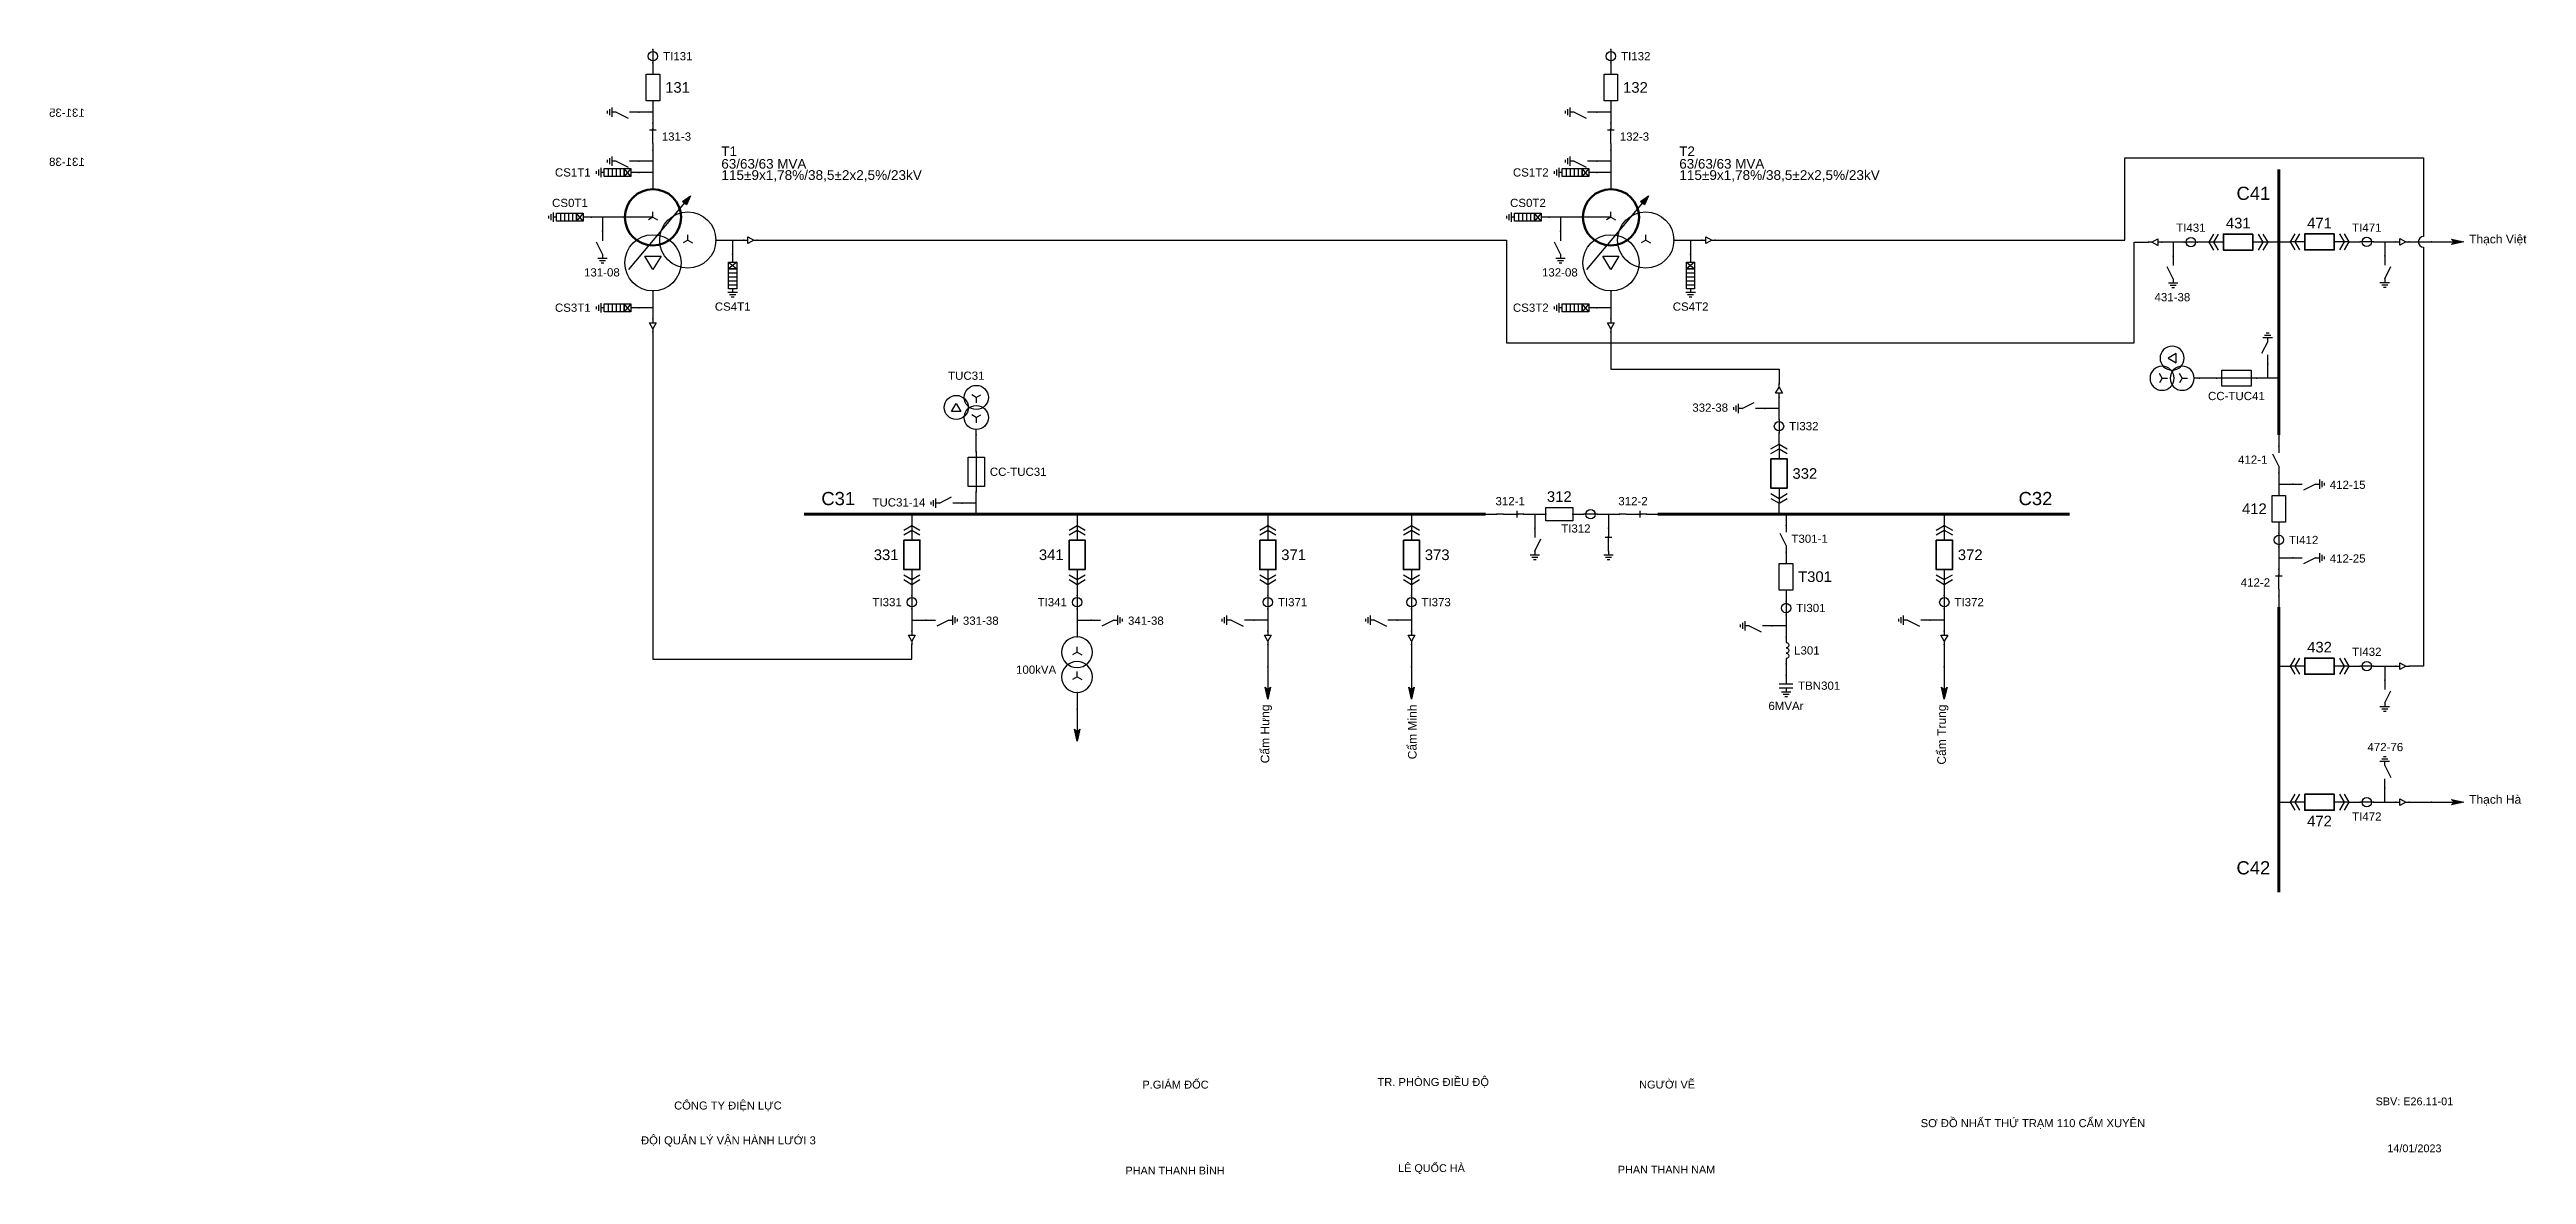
# Model space of a CAD drawing. Header units: millimetres. Extents: x -388 to 411, y 8 to 290.
# Drawn here: x -51.5 to 411, y 7.7 to 217.7 of the extents above; entities that cross this region are included whole.
import ezdxf

# ---------------------------------------------------------------- set-up
doc = ezdxf.new("R2010")
doc.units = ezdxf.units.MM
for name, color, linetype, lineweight in [('BUSBAR_22KV', 5, 'Continuous', 50), ('BUSBAR_35KV', 30, 'Continuous', 50), ('HV_110KV', 1, 'Continuous', 25), ('MV_22KV', 5, 'Continuous', 25), ('MV_35KV', 30, 'Continuous', 25), ('SLD_OTHER', 7, 'Continuous', 25)]:
    doc.layers.add(name, color=color, linetype=linetype, lineweight=lineweight)
doc.layers.add('SYM_PORTS', color=8, linetype='Continuous', plot=False)
doc.layers.add('TEXT', color=7, linetype='Continuous')
doc.styles.add('SLD_TEXT', font='arial.ttf')

msp = doc.modelspace()

# ---------------------------------------------------------------- texts
at = {"layer": 'TEXT', "attachment_point": 7, "style": 'SLD_TEXT'}
for s, insert, char_height in [('63/63/63 MVA', (73.91, 195.41), 1.7932), ('115±9x1,78%/38,5±2x2,5%/23kV', (73.91, 192.99), 1.8142), ('63/63/63 MVA', (252.79, 195.41), 1.7932), ('115±9x1,78%/38,5±2x2,5%/23kV', (252.79, 192.99), 1.8142), ('C41', (356.84, 189.56), 2.459), ('Thạch Việt', (400.28, 181.13), 1.606), ('C31', (92.58, 132.58), 2.461), ('C32', (316.15, 132.58), 2.461), ('100kVA', (128.93, 101.11), 1.535), ('6MVAr', (269.43, 94.35), 1.535), ('Thạch Hà', (400.28, 76.52), 1.606), ('C42', (356.84, 63.65), 2.459), ('P.GIÁM ĐỐC', (152.53, 23.68), 1.477), ('TR. PHÒNG ĐIỀU ĐỘ', (196.42, 23.85), 1.4918), ('NGƯỜI VẼ', (245.29, 23.7), 1.467), ('CÔNG TY ĐIỆN LỰC', (65.09, 19.46), 1.4928), ('SBV: E26.11-01', (382.82, 20.57), 1.4459), ('ĐỘI QUẢN LÝ VẬN HÀNH LƯỚI 3', (58.9, 12.87), 1.5032), ('SƠ ĐỒ NHẤT THỨ TRẠM 110 CẨM XUYÊN', (297.86, 16.17), 1.4967), ('PHAN THANH BÌNH', (149.38, 7.67), 1.4459), ('LÊ QUỐC HÀ', (200.29, 7.73), 1.446), ('PHAN THANH NAM', (241.32, 7.85), 1.4459), ('14/01/2023', (385.01, 11.8), 1.446)]:
    msp.add_mtext(s, dxfattribs=dict(at, insert=insert, char_height=char_height))
at = {"layer": 'TEXT', "char_height": 1.606, "attachment_point": 7, "rotation": 90, "style": 'SLD_TEXT'}
for s, insert in [('Cẩm Hưng', (176.72, 84.42)), ('Cẩm Minh', (203.75, 85.17)), ('Cẩm Trung', (303.05, 84.17))]:
    msp.add_mtext(s, dxfattribs=dict(at, insert=insert))

# ---------------------------------------------------------------- blocks, each defined once
blk = doc.blocks.new('SYM_DISCONNECTOR_CLOSED')
at = {"lineweight": 25}
for points in [[(-0.625, 1.25), (0.625, 1.25)], [(0, 2.5), (0, 1.25)], [(0, -1.25), (0, 1.5)], [(0, -1.25), (0, -2.5)]]:
    blk.add_lwpolyline(points, dxfattribs=at)
at = {"layer": 'SYM_PORTS'}
for p in [(0, 2.5), (0, -2.5)]:
    blk.add_point(p, dxfattribs=at)
blk.add_attdef('DEVICE_CODE', (1.625, -0.5), '', height=2)
blk = doc.blocks.new('SYM_EARTHING_SWITCH_OPEN')
at = {"lineweight": 25}
for points in [[(0, -1.25), (-1.125, 1)], [(0, 3), (0, 1.25)], [(-0.875, -2), (0.875, -2)], [(-0.5625, -2.4375), (0.5625, -2.4375)], [(-0.25, -2.875), (0.25, -2.875)], [(0, -1.25), (0, -2)]]:
    blk.add_lwpolyline(points, dxfattribs=at)
at = {"layer": 'SYM_PORTS'}
blk.add_point((0, 3), dxfattribs=at)
blk.add_attdef('DEVICE_CODE', (1.875, 0), '', height=2)
blk = doc.blocks.new('SYM_SURGE_ARRESTER')
at = {"lineweight": 25}
for points in [[(-0.75, 2.5), (0.75, 2.5), (0.75, 1.25), (-0.75, 1.25)], [(-0.75, 1.25), (0.75, 1.25), (0.75, -2.5), (-0.75, -2.5)]]:
    blk.add_lwpolyline(points, close=True, dxfattribs=at)
for points in [[(-0.75, 2.5), (0.75, 1.25)], [(0.75, 2.5), (-0.75, 1.25)], [(-0.75, 0.5), (0.75, 0.5)], [(0, 4), (0, 2.5)], [(-0.875, -3.125), (0.875, -3.125)], [(-0.75, -0.25), (0.75, -0.25)], [(-0.75, -1), (0.75, -1)], [(-0.75, -1.75), (0.75, -1.75)], [(-0.5625, -3.5625), (0.5625, -3.5625)], [(-0.25, -4), (0.25, -4)], [(0, -2.5), (0, -3.125)]]:
    blk.add_lwpolyline(points, dxfattribs=at)
at = {"layer": 'SYM_PORTS'}
blk.add_point((0, 4), dxfattribs=at)
blk.add_attdef('DEVICE_CODE', (1.875, 1), '', height=2)
blk = doc.blocks.new('SYM_TRANSFORMER_3W')
blk.add_hatch(color=7).paths.add_polyline_path([(3.75, 8.25), (3.0125, 6.575), (2.2375, 7.225)])
at = {"lineweight": 25}
for points in [[(-7.75, -5.5), (3.0125, 7.35)], [(-3.25, 4.25), (-3.25, 5.25)], [(-3.25, 4.25), (-8.5, 4.25)], [(-3.25, 4.25), (-4.1125, 3.75)], [(-3.25, 4.25), (-2.3875, 3.75)], [(3.25, 0), (2.3875, -0.5)], [(3.25, 0), (3.25, 1)], [(3.25, 0), (4.1125, -0.5)]]:
    blk.add_lwpolyline(points, dxfattribs=at)
for points in [[(3.75, 8.25), (3.0125, 6.575), (2.2375, 7.225)], [(-4.75, -3), (-1.75, -3), (-3.25, -5.5)]]:
    blk.add_lwpolyline(points, close=True, dxfattribs=at)
at = {"lineweight": 50}
blk.add_circle((-3.25, 4.25), 5.25, dxfattribs=at)
at = {"lineweight": 25}
for centre in [(3.25, 0), (-3.25, -4.25)]:
    blk.add_circle(centre, 5.25, dxfattribs=at)
at = {"layer": 'SYM_PORTS'}
for p in [(-3.25, 9.5), (-8.5, 4.25), (8.5, 0), (-3.25, -9.5)]:
    blk.add_point(p, dxfattribs=at)
blk.add_attdef('DEVICE_CODE', (9.5, 6.5), '', height=2)
at = {"flags": 1}
for tag, p in [('POWER', (9.5, 3.5)), ('VOLTAGE_RATIO', (9.5, 0.5))]:
    blk.add_attdef(tag, p, '', height=2, dxfattribs=at)
blk = doc.blocks.new('SYM_CABLE_TERMINATION')
at = {"lineweight": 25}
blk.add_lwpolyline([(-0.625, 0.5), (0.625, 0.5), (0, -0.625)], close=True, dxfattribs=at)
for points in [[(0, 1.25), (0, 0.5)], [(0, -0.625), (0, -1.25)]]:
    blk.add_lwpolyline(points, dxfattribs=at)
at = {"layer": 'SYM_PORTS'}
for p in [(0, 1.25), (0, -1.25)]:
    blk.add_point(p, dxfattribs=at)
blk = doc.blocks.new('SYM_DRAWOUT_BREAKER')
at = {"lineweight": 25}
for points in [[(-1.5, 4.625), (0, 5.5), (1.5, 4.625)], [(0, 5.5), (0, 2.75)], [(-1.5, 3.75), (0, 4.625), (1.5, 3.75)], [(-1.5, -3.75), (0, -4.625), (1.5, -3.75)], [(-1.5, -4.625), (0, -5.5), (1.5, -4.625)], [(0, -2.75), (0, -5.5)]]:
    blk.add_lwpolyline(points, dxfattribs=at)
at = {"lineweight": 35}
blk.add_lwpolyline([(-1.5, 2.75), (1.5, 2.75), (1.5, -2.75), (-1.5, -2.75)], close=True, dxfattribs=at)
at = {"layer": 'SYM_PORTS'}
for p in [(0, 5.5), (0, -5.5)]:
    blk.add_point(p, dxfattribs=at)
blk.add_attdef('DEVICE_CODE', (2.5, 2.5), '', height=2)
at = {"flags": 1}
blk.add_attdef('RATING', (2.5, -0.5), '', height=2, dxfattribs=at)
blk = doc.blocks.new('SYM_CURRENT_TRANSFORMER')
at = {"lineweight": 25}
blk.add_lwpolyline([(0, 1.25), (0, -1.25)], dxfattribs=at)
blk.add_circle((0, 0), 0.875, dxfattribs=at)
at = {"layer": 'SYM_PORTS'}
for p in [(0, 1.25), (0, -1.25)]:
    blk.add_point(p, dxfattribs=at)
blk.add_attdef('DEVICE_CODE', (1.875, -1.75), '', height=2)
at = {"flags": 1}
blk.add_attdef('RATIO', (1.875, -4.75), '', height=2, dxfattribs=at)
blk = doc.blocks.new('SYM_LINE_FEEDER_ARROW')
blk.add_hatch(color=7).paths.add_polyline_path([(0, -3), (-0.5, -0.75), (0, -1.25), (0.5, -0.75)])
at = {"lineweight": 25}
blk.add_lwpolyline([(0, 3), (0, -1.25)], dxfattribs=at)
blk.add_lwpolyline([(0, -3), (-0.5, -0.75), (0, -1.25), (0.5, -0.75)], close=True, dxfattribs=at)
at = {"layer": 'SYM_PORTS'}
blk.add_point((0, 3), dxfattribs=at)
blk.add_attdef('LINE_NAME', (1.5, 0), '', height=2)
blk = doc.blocks.new('SYM_FUSE_DISCONNECTOR')
at = {"lineweight": 25}
blk.add_lwpolyline([(-1.5, 2.75), (1.5, 2.75), (1.5, -2.75), (-1.5, -2.75)], close=True, dxfattribs=at)
blk.add_lwpolyline([(0, 3.75), (0, -3.75)], dxfattribs=at)
at = {"layer": 'SYM_PORTS'}
for p in [(0, 3.75), (0, -3.75)]:
    blk.add_point(p, dxfattribs=at)
blk.add_attdef('DEVICE_CODE', (2.5, 0.75), '', height=2)
at = {"flags": 1}
blk.add_attdef('RATING', (2.5, -2.25), '', height=2, dxfattribs=at)
blk = doc.blocks.new('SYM_DISCONNECTOR_OPEN')
at = {"lineweight": 25}
for points in [[(0, -1.25), (-1.125, 1)], [(0, 2.5), (0, 1.25)], [(0, -1.25), (0, -2.5)]]:
    blk.add_lwpolyline(points, dxfattribs=at)
at = {"layer": 'SYM_PORTS'}
for p in [(0, 2.5), (0, -2.5)]:
    blk.add_point(p, dxfattribs=at)
blk.add_attdef('DEVICE_CODE', (1, -0.5), '', height=2)
blk = doc.blocks.new('SYM_CIRCUIT_BREAKER')
at = {"lineweight": 25}
blk.add_lwpolyline([(-1.25, 2.5), (1.25, 2.5), (1.25, -2.5), (-1.25, -2.5)], close=True, dxfattribs=at)
at = {"layer": 'SYM_PORTS'}
for p in [(0, 2.5), (0, -2.5)]:
    blk.add_point(p, dxfattribs=at)
blk.add_attdef('DEVICE_CODE', (2.25, -0.5), '', height=2)
at = {"flags": 1}
blk.add_attdef('RATING', (2.25, -3.5), '', height=2, dxfattribs=at)
blk = doc.blocks.new('SYM_VOLTAGE_TRANSFORMER')
at = {"lineweight": 25}
for points in [[(0, 1.375), (-0.8625, 0.875)], [(0, 4.625), (0, 3.625)], [(0, 1.375), (0, 2.375)], [(0, 1.375), (0.8625, 0.875)], [(0, -2.375), (-0.8625, -2.875)], [(0, -2.375), (0, -1.375)], [(0, -2.375), (0.8625, -2.875)]]:
    blk.add_lwpolyline(points, dxfattribs=at)
blk.add_lwpolyline([(2.875, 0.25), (4.625, 0.25), (3.75, -1.25)], close=True, dxfattribs=at)
for centre in [(0, 1.375), (3.75, -0.5), (0, -2.375)]:
    blk.add_circle(centre, 2.25, dxfattribs=at)
at = {"layer": 'SYM_PORTS'}
blk.add_point((0, 4.625), dxfattribs=at)
blk.add_attdef('DEVICE_CODE', (7, 1.625), '', height=2)
at = {"flags": 1}
blk.add_attdef('RATIO', (7, -1.375), '', height=2, dxfattribs=at)
blk = doc.blocks.new('SYM_SHUNT_REACTOR')
at = {"lineweight": 25}
for points in [[(0, 2.5), (0, 1.5)], [(0, 1.5), (0.25, 1.4325), (0.4325, 1.25), (0.5, 1), (0.4325, 0.75), (0.25, 0.5675), (0, 0.5), (0.25, 0.4325), (0.4325, 0.25), (0.5, 0), (0.4325, -0.25), (0.25, -0.4325), (0, -0.5), (0.25, -0.5675), (0.4325, -0.75), (0.5, -1), (0.4325, -1.25), (0.25, -1.4325), (0, -1.5)], [(0, -1.5), (0, -2.5)]]:
    blk.add_lwpolyline(points, dxfattribs=at)
at = {"layer": 'SYM_PORTS'}
for p in [(0, 2.5), (0, -2.5)]:
    blk.add_point(p, dxfattribs=at)
blk.add_attdef('DEVICE_CODE', (1.5, -0.5), '', height=2)
at = {"flags": 1}
blk.add_attdef('RATING', (1.5, -3.5), '', height=2, dxfattribs=at)
blk = doc.blocks.new('SYM_SHUNT_CAPACITOR')
at = {"lineweight": 25}
for points in [[(-1.25, 0.375), (1.25, 0.375)], [(0, 2), (0, 0.375)], [(-1.25, -0.375), (1.25, -0.375)], [(-0.875, -1.125), (0.875, -1.125)], [(-0.5625, -1.5625), (0.5625, -1.5625)], [(-0.25, -2), (0.25, -2)], [(0, -0.375), (0, -1.125)]]:
    blk.add_lwpolyline(points, dxfattribs=at)
at = {"layer": 'SYM_PORTS'}
blk.add_point((0, 2), dxfattribs=at)
blk.add_attdef('DEVICE_CODE', (2.25, -1), '', height=2)
at = {"flags": 1}
blk.add_attdef('RATING', (2.25, -4), '', height=2, dxfattribs=at)
blk = doc.blocks.new('SYM_TRANSFORMER_2W')
at = {"lineweight": 25}
for points in [[(0, 2.3125), (-0.8625, 1.8125)], [(0, 2.3125), (0, 3.3125)], [(0, 2.3125), (0.8625, 1.8125)], [(0, -2.3125), (-0.8625, -2.8125)], [(0, -2.3125), (0, -1.3125)], [(0, -2.3125), (0.8625, -2.8125)]]:
    blk.add_lwpolyline(points, dxfattribs=at)
for centre in [(0, 2.3125), (0, -2.3125)]:
    blk.add_circle(centre, 2.875, dxfattribs=at)
at = {"layer": 'SYM_PORTS'}
for p in [(0, 5.1875), (0, -5.1875)]:
    blk.add_point(p, dxfattribs=at)
blk.add_attdef('DEVICE_CODE', (3.875, 2.1875), '', height=2)
at = {"flags": 1}
for tag, p in [('POWER', (3.875, -0.8125)), ('VOLTAGE_RATIO', (3.875, -3.8125))]:
    blk.add_attdef(tag, p, '', height=2, dxfattribs=at)
blk = doc.blocks.new('SYM_EARTHING_SWITCH_CLOSED')
at = {"lineweight": 25}
for points in [[(-0.625, 1.25), (0.625, 1.25)], [(0, 3), (0, 1.25)], [(0, -1.25), (0, 1.5)], [(-0.875, -2), (0.875, -2)], [(-0.5625, -2.4375), (0.5625, -2.4375)], [(-0.25, -2.875), (0.25, -2.875)], [(0, -1.25), (0, -2)]]:
    blk.add_lwpolyline(points, dxfattribs=at)
at = {"layer": 'SYM_PORTS'}
blk.add_point((0, 3), dxfattribs=at)
blk.add_attdef('DEVICE_CODE', (1.875, 0), '', height=2)

# ---------------------------------------------------------------- linework, layer by layer
at = {"layer": 'BUSBAR_22KV', "const_width": 0.599}
for points in [[(364.75, 195.31), (364.75, 145.7)], [(364.75, 113.6), (364.75, 60.36)]]:
    msp.add_lwpolyline(points, dxfattribs=at)
at = {"layer": 'BUSBAR_35KV', "const_width": 0.599}
for points in [[(89.33, 130.92), (216.62, 130.92)], [(248.73, 130.92), (325.69, 130.92)]]:
    msp.add_lwpolyline(points, dxfattribs=at)
at = {"layer": 'HV_110KV'}
for points in [[(61.14, 215.16), (61.14, 213.08)], [(240.03, 215.16), (240.03, 213.08)], [(61.14, 205.99), (58.52, 205.99)], [(61.14, 208.08), (61.14, 205.99)], [(61.14, 205.99), (61.14, 203.9)], [(240.03, 205.99), (237.41, 205.99)], [(240.03, 208.08), (240.03, 205.99)], [(240.03, 205.99), (240.03, 203.9)], [(61.14, 198.9), (61.14, 196.82)], [(240.03, 198.9), (240.03, 196.82)], [(61.14, 196.82), (58.52, 196.82)], [(61.14, 194.73), (58.52, 194.73)], [(61.14, 196.82), (61.14, 194.73)], [(61.14, 194.73), (61.14, 191.6)], [(240.03, 196.82), (237.41, 196.82)], [(240.03, 194.73), (237.41, 194.73)], [(240.03, 196.82), (240.03, 194.73)], [(240.03, 194.73), (240.03, 191.6)], [(51.72, 186.35), (49.63, 186.35)], [(55.89, 186.35), (51.72, 186.35)], [(51.72, 186.35), (51.72, 183.73)], [(230.61, 186.35), (228.52, 186.35)], [(234.78, 186.35), (230.61, 186.35)], [(230.61, 186.35), (230.61, 183.73)]]:
    msp.add_lwpolyline(points, dxfattribs=at)
at = {"layer": 'MV_22KV'}
msp.add_lwpolyline([(259.5, 182.1), (262.2, 182.1), (336, 182.1), (336, 197.44), (391.79, 197.44), (391.79, 182.76, 1), (391.79, 180.76), (391.79, 102.56), (389.09, 102.56)], format="xyb", dxfattribs=at)
for points in [[(72.89, 182.1), (76.02, 182.1)], [(76.02, 182.1), (76.02, 179.48)], [(76.02, 182.1), (78.11, 182.1)], [(80.61, 182.1), (83.31, 182.1), (220.5, 182.1), (220.5, 162.94), (337.7, 162.94), (337.7, 181.72), (340.4, 181.72)], [(251.78, 182.1), (254.91, 182.1)], [(254.91, 182.1), (254.91, 179.48)], [(254.91, 182.1), (257, 182.1)], [(344.99, 181.72), (342.9, 181.72)], [(347.08, 181.72), (344.99, 181.72)], [(344.99, 181.72), (344.99, 179.1)], [(351.66, 181.72), (349.58, 181.72)], [(364.75, 181.72), (362.66, 181.72)], [(364.75, 181.76), (366.83, 181.76)], [(377.83, 181.76), (379.92, 181.76)], [(382.42, 181.76), (384.51, 181.76)], [(384.51, 181.76), (384.51, 179.14)], [(384.51, 181.76), (386.59, 181.76)], [(389.09, 181.76), (393.26, 181.76)], [(362.66, 156.3), (362.66, 158.92)], [(353.08, 156.3), (349.95, 156.3)], [(362.66, 156.3), (360.58, 156.3)], [(364.75, 156.3), (362.66, 156.3)], [(364.75, 145.7), (364.75, 143.62)], [(364.75, 138.62), (364.75, 136.53)], [(364.75, 136.53), (367.37, 136.53)], [(364.75, 136.53), (364.75, 134.44)], [(364.75, 129.44), (364.75, 127.36)], [(364.75, 124.86), (364.75, 122.77)], [(364.75, 122.77), (367.37, 122.77)], [(364.75, 122.77), (364.75, 120.69)], [(364.75, 115.69), (364.75, 113.6)], [(364.75, 102.56), (366.83, 102.56)], [(377.83, 102.56), (379.92, 102.56)], [(382.42, 102.56), (384.51, 102.56)], [(384.51, 102.56), (384.51, 99.94)], [(384.51, 102.56), (386.59, 102.56)], [(384.51, 77.15), (384.51, 79.78)], [(364.75, 77.15), (366.83, 77.15)], [(377.83, 77.15), (379.92, 77.15)], [(382.42, 77.15), (384.51, 77.15)], [(384.51, 77.15), (386.59, 77.15)], [(389.09, 77.15), (393.26, 77.15)]]:
    msp.add_lwpolyline(points, dxfattribs=at)
at = {"layer": 'MV_35KV'}
for points in [[(61.14, 172.6), (61.14, 169.47)], [(240.03, 172.6), (240.03, 169.47)], [(61.14, 169.47), (58.52, 169.47)], [(61.14, 169.47), (61.14, 167.39)], [(240.03, 169.47), (237.41, 169.47)], [(240.03, 169.47), (240.03, 167.39)], [(61.14, 164.89), (61.14, 162.19), (61.14, 103.88), (109.5, 103.88), (109.5, 106.58)], [(240.03, 164.89), (240.03, 162.19), (240.03, 157.97), (271.41, 157.97), (271.41, 155.27)], [(271.41, 150.68), (271.41, 152.77)], [(271.41, 150.68), (268.79, 150.68)], [(271.41, 148.59), (271.41, 150.68)], [(121.52, 142.59), (121.52, 145.72)], [(271.41, 144.01), (271.41, 146.09)], [(121.52, 133.01), (121.52, 135.09)], [(109.5, 130.92), (109.5, 128.83)], [(121.52, 133.01), (118.9, 133.01)], [(121.52, 130.92), (121.52, 133.01)], [(140.33, 130.92), (140.33, 128.83)], [(175.95, 130.92), (175.95, 128.83)], [(202.76, 130.92), (202.76, 128.83)], [(216.62, 130.92), (218.71, 130.92)], [(223.71, 130.92), (225.8, 130.92)], [(225.8, 130.92), (225.8, 128.3)], [(225.8, 130.92), (227.88, 130.92)], [(232.88, 130.92), (234.97, 130.92)], [(237.47, 130.92), (239.55, 130.92)], [(239.55, 130.92), (239.55, 128.3)], [(239.55, 130.92), (241.64, 130.92)], [(246.64, 130.92), (248.73, 130.92)], [(271.41, 130.92), (271.41, 133.01)], [(272.72, 130.92), (272.72, 128.83)], [(302.28, 130.92), (302.28, 128.83)], [(272.72, 123.83), (272.72, 121.75)], [(109.5, 117.83), (109.5, 115.75)], [(140.33, 117.83), (140.33, 115.75)], [(175.95, 117.83), (175.95, 115.75)], [(202.76, 117.83), (202.76, 115.75)], [(272.72, 116.75), (272.72, 114.66)], [(302.28, 117.83), (302.28, 115.75)], [(109.5, 113.25), (109.5, 111.16)], [(109.5, 111.16), (112.12, 111.16)], [(109.5, 111.16), (109.5, 109.08)], [(140.33, 113.25), (140.33, 111.16)], [(140.33, 111.16), (142.95, 111.16)], [(140.33, 111.16), (140.33, 108.03)], [(175.95, 111.16), (173.33, 111.16)], [(175.95, 113.25), (175.95, 111.16)], [(175.95, 111.16), (175.95, 109.08)], [(202.76, 111.16), (200.13, 111.16)], [(202.76, 113.25), (202.76, 111.16)], [(202.76, 111.16), (202.76, 109.08)], [(272.72, 112.16), (272.72, 110.08)], [(302.28, 111.16), (299.66, 111.16)], [(302.28, 113.25), (302.28, 111.16)], [(302.28, 111.16), (302.28, 109.08)], [(175.95, 106.58), (175.95, 102.4)], [(202.76, 106.58), (202.76, 102.4)], [(272.72, 110.08), (270.1, 110.08)], [(272.72, 110.08), (272.72, 107.99)], [(302.28, 106.58), (302.28, 102.4)], [(272.72, 102.99), (272.72, 100.9)]]:
    msp.add_lwpolyline(points, dxfattribs=at)
at = {"layer": 'SLD_OTHER'}
msp.add_lwpolyline([(140.33, 97.66), (140.33, 94.53)], dxfattribs=at)

# ---------------------------------------------------------------- block references
at = {"layer": 'HV_110KV'}
ref = msp.add_blockref('SYM_CURRENT_TRANSFORMER', (61.14, 216.41), dxfattribs=at)
ref.add_attrib('DEVICE_CODE', 'TI131', (63.03, 215.65), dxfattribs={"layer": 'TEXT', "height": 1.535, "style": 'SLD_TEXT'})
ref = msp.add_blockref('SYM_CURRENT_TRANSFORMER', (240.03, 216.41), dxfattribs=at)
ref.add_attrib('DEVICE_CODE', 'TI132', (241.92, 215.65), dxfattribs={"layer": 'TEXT', "height": 1.535, "style": 'SLD_TEXT'})
ref = msp.add_blockref('SYM_CIRCUIT_BREAKER', (61.14, 210.58), dxfattribs=at)
ref.add_attrib('DEVICE_CODE', '131', (63.41, 209.6), dxfattribs={"layer": 'TEXT', "height": 1.984, "style": 'SLD_TEXT'})
ref = msp.add_blockref('SYM_CIRCUIT_BREAKER', (240.03, 210.58), dxfattribs=at)
ref.add_attrib('DEVICE_CODE', '132', (242.29, 209.6), dxfattribs={"layer": 'TEXT', "height": 1.984, "style": 'SLD_TEXT'})
ref = msp.add_blockref('SYM_EARTHING_SWITCH_OPEN', (234.41, 205.99), dxfattribs=dict(at, xscale=-1, rotation=270))
ref.add_attrib('DEVICE_CODE', '132-35', (223.84, 205.11), dxfattribs={"layer": 'TEXT', "extrusion": (0, 0, -1), "height": 1.535, "style": 'SLD_TEXT'})
ref = msp.add_blockref('SYM_EARTHING_SWITCH_OPEN', (55.52, 205.99), dxfattribs=dict(at, xscale=-1, rotation=270))
ref.add_attrib('DEVICE_CODE', '131-35', (44.96, 205.11), dxfattribs={"layer": 'TEXT', "extrusion": (0, 0, -1), "height": 1.535, "style": 'SLD_TEXT'})
ref = msp.add_blockref('SYM_DISCONNECTOR_CLOSED', (61.14, 201.4), dxfattribs=at)
ref.add_attrib('DEVICE_CODE', '131-3', (62.78, 200.65), dxfattribs={"layer": 'TEXT', "height": 1.535, "style": 'SLD_TEXT'})
ref = msp.add_blockref('SYM_DISCONNECTOR_CLOSED', (240.03, 201.4), dxfattribs=at)
ref.add_attrib('DEVICE_CODE', '132-3', (241.67, 200.65), dxfattribs={"layer": 'TEXT', "height": 1.535, "style": 'SLD_TEXT'})
ref = msp.add_blockref('SYM_TRANSFORMER_3W', (64.39, 182.1), dxfattribs=at)
ref.add_attrib('DEVICE_CODE', 'T1', (73.91, 197.79), dxfattribs={"layer": 'TEXT', "height": 1.786, "style": 'SLD_TEXT'})
ref = msp.add_blockref('SYM_TRANSFORMER_3W', (243.28, 182.1), dxfattribs=at)
ref.add_attrib('DEVICE_CODE', 'T2', (252.79, 197.79), dxfattribs={"layer": 'TEXT', "height": 1.786, "style": 'SLD_TEXT'})
ref = msp.add_blockref('SYM_EARTHING_SWITCH_OPEN', (234.41, 196.82), dxfattribs=dict(at, xscale=-1, rotation=270))
ref.add_attrib('DEVICE_CODE', '132-38', (223.84, 195.94), dxfattribs={"layer": 'TEXT', "extrusion": (0, 0, -1), "height": 1.535, "style": 'SLD_TEXT'})
ref = msp.add_blockref('SYM_EARTHING_SWITCH_OPEN', (55.52, 196.82), dxfattribs=dict(at, xscale=-1, rotation=270))
ref.add_attrib('DEVICE_CODE', '131-38', (44.96, 195.94), dxfattribs={"layer": 'TEXT', "extrusion": (0, 0, -1), "height": 1.535, "style": 'SLD_TEXT'})
ref = msp.add_blockref('SYM_SURGE_ARRESTER', (54.52, 194.73), dxfattribs=dict(at, rotation=270))
ref.add_attrib('DEVICE_CODE', 'CS1T1', (42.83, 193.96), dxfattribs={"layer": 'TEXT', "height": 1.535, "style": 'SLD_TEXT'})
ref = msp.add_blockref('SYM_SURGE_ARRESTER', (233.41, 194.73), dxfattribs=dict(at, rotation=270))
ref.add_attrib('DEVICE_CODE', 'CS1T2', (221.72, 193.96), dxfattribs={"layer": 'TEXT', "height": 1.535, "style": 'SLD_TEXT'})
ref = msp.add_blockref('SYM_SURGE_ARRESTER', (45.63, 186.35), dxfattribs=dict(at, rotation=270))
ref.add_attrib('DEVICE_CODE', 'CS0T1', (42.3, 188.27), dxfattribs={"layer": 'TEXT', "height": 1.535, "style": 'SLD_TEXT'})
ref = msp.add_blockref('SYM_SURGE_ARRESTER', (224.52, 186.35), dxfattribs=dict(at, rotation=270))
ref.add_attrib('DEVICE_CODE', 'CS0T2', (221.19, 188.27), dxfattribs={"layer": 'TEXT', "height": 1.535, "style": 'SLD_TEXT'})
ref = msp.add_blockref('SYM_EARTHING_SWITCH_OPEN', (51.72, 180.73), dxfattribs=at)
ref.add_attrib('DEVICE_CODE', '131-08', (48.26, 175.3), dxfattribs={"layer": 'TEXT', "height": 1.535, "style": 'SLD_TEXT'})
ref = msp.add_blockref('SYM_EARTHING_SWITCH_OPEN', (230.61, 180.73), dxfattribs=at)
ref.add_attrib('DEVICE_CODE', '132-08', (227.15, 175.3), dxfattribs={"layer": 'TEXT', "height": 1.535, "style": 'SLD_TEXT'})
at = {"layer": 'MV_22KV'}
ref = msp.add_blockref('SYM_CURRENT_TRANSFORMER', (348.33, 181.72), dxfattribs=dict(at, rotation=270))
ref.add_attrib('DEVICE_CODE', 'TI431', (345.58, 183.64), dxfattribs={"layer": 'TEXT', "height": 1.535, "style": 'SLD_TEXT'})
ref = msp.add_blockref('SYM_DRAWOUT_BREAKER', (357.16, 181.72), dxfattribs=dict(at, rotation=270))
ref.add_attrib('DEVICE_CODE', '431', (354.85, 184.27), dxfattribs={"layer": 'TEXT', "height": 1.984, "style": 'SLD_TEXT'})
ref = msp.add_blockref('SYM_DRAWOUT_BREAKER', (372.33, 181.76), dxfattribs=dict(at, rotation=270))
ref.add_attrib('DEVICE_CODE', '471', (370.03, 184.28), dxfattribs={"layer": 'TEXT', "height": 1.983, "style": 'SLD_TEXT'})
ref = msp.add_blockref('SYM_CURRENT_TRANSFORMER', (381.17, 181.76), dxfattribs=dict(at, rotation=270))
ref.add_attrib('DEVICE_CODE', 'TI471', (378.43, 183.65), dxfattribs={"layer": 'TEXT', "height": 1.535, "style": 'SLD_TEXT'})
for name, p, rotation in [('SYM_CABLE_TERMINATION', (79.36, 182.1), 90), ('SYM_CABLE_TERMINATION', (258.25, 182.1), 90), ('SYM_CABLE_TERMINATION', (341.65, 181.72), 270), ('SYM_CABLE_TERMINATION', (387.84, 181.76), 90), ('SYM_LINE_FEEDER_ARROW', (396.26, 181.76), 90), ('SYM_CABLE_TERMINATION', (387.84, 102.56), 90), ('SYM_CABLE_TERMINATION', (387.84, 77.15), 90), ('SYM_LINE_FEEDER_ARROW', (396.26, 77.15), 90)]:
    msp.add_blockref(name, p, dxfattribs=dict(at, rotation=rotation))
ref = msp.add_blockref('SYM_EARTHING_SWITCH_OPEN', (384.51, 176.14), dxfattribs=dict(at, xscale=-1))
ref.add_attrib('DEVICE_CODE', '471-76', (381.29, 170.71), dxfattribs={"layer": 'TEXT', "extrusion": (0, 0, -1), "height": 1.535, "style": 'SLD_TEXT'})
ref = msp.add_blockref('SYM_SURGE_ARRESTER', (76.02, 175.48), dxfattribs=at)
ref.add_attrib('DEVICE_CODE', 'CS4T1', (72.69, 168.91), dxfattribs={"layer": 'TEXT', "height": 1.535, "style": 'SLD_TEXT'})
ref = msp.add_blockref('SYM_SURGE_ARRESTER', (254.91, 175.48), dxfattribs=at)
ref.add_attrib('DEVICE_CODE', 'CS4T2', (251.57, 168.91), dxfattribs={"layer": 'TEXT', "height": 1.535, "style": 'SLD_TEXT'})
ref = msp.add_blockref('SYM_EARTHING_SWITCH_OPEN', (344.99, 176.1), dxfattribs=at)
ref.add_attrib('DEVICE_CODE', '431-38', (341.53, 170.67), dxfattribs={"layer": 'TEXT', "height": 1.535, "style": 'SLD_TEXT'})
ref = msp.add_blockref('SYM_EARTHING_SWITCH_OPEN', (362.66, 161.92), dxfattribs=dict(at, xscale=-1, rotation=180))
ref.add_attrib('DEVICE_CODE', 'TUC41-14', (352.65, 165.84), dxfattribs={"layer": 'TEXT', "extrusion": (0, 0, -1), "height": 1.535, "style": 'SLD_TEXT'})
ref = msp.add_blockref('SYM_VOLTAGE_TRANSFORMER', (345.32, 156.3), dxfattribs=dict(at, xscale=-1, rotation=270))
ref.add_attrib('DEVICE_CODE', 'TUC41', (332.89, 157.41), dxfattribs={"layer": 'TEXT', "extrusion": (0, 0, -1), "height": 1.535, "style": 'SLD_TEXT'})
ref = msp.add_blockref('SYM_FUSE_DISCONNECTOR', (356.83, 156.3), dxfattribs=dict(at, rotation=270))
ref.add_attrib('DEVICE_CODE', 'CC-TUC41', (351.52, 152.22), dxfattribs={"layer": 'TEXT', "height": 1.535, "style": 'SLD_TEXT'})
ref = msp.add_blockref('SYM_DISCONNECTOR_OPEN', (364.75, 141.12), dxfattribs=at)
ref.add_attrib('DEVICE_CODE', '412-1', (357.13, 140.34), dxfattribs={"layer": 'TEXT', "height": 1.535, "style": 'SLD_TEXT'})
ref = msp.add_blockref('SYM_CIRCUIT_BREAKER', (364.75, 131.94), dxfattribs=at)
ref.add_attrib('DEVICE_CODE', '412', (357.87, 130.95), dxfattribs={"layer": 'TEXT', "height": 1.983, "style": 'SLD_TEXT'})
ref = msp.add_blockref('SYM_EARTHING_SWITCH_OPEN', (370.37, 136.53), dxfattribs=dict(at, rotation=90))
ref.add_attrib('DEVICE_CODE', '412-15', (374.26, 135.65), dxfattribs={"layer": 'TEXT', "height": 1.535, "style": 'SLD_TEXT'})
ref = msp.add_blockref('SYM_CURRENT_TRANSFORMER', (364.75, 126.11), dxfattribs=at)
ref.add_attrib('DEVICE_CODE', 'TI412', (366.64, 125.34), dxfattribs={"layer": 'TEXT', "height": 1.535, "style": 'SLD_TEXT'})
ref = msp.add_blockref('SYM_DISCONNECTOR_CLOSED', (364.75, 118.19), dxfattribs=at)
ref.add_attrib('DEVICE_CODE', '412-2', (357.63, 117.41), dxfattribs={"layer": 'TEXT', "height": 1.535, "style": 'SLD_TEXT'})
ref = msp.add_blockref('SYM_EARTHING_SWITCH_OPEN', (370.37, 122.77), dxfattribs=dict(at, rotation=90))
ref.add_attrib('DEVICE_CODE', '412-25', (374.26, 121.89), dxfattribs={"layer": 'TEXT', "height": 1.535, "style": 'SLD_TEXT'})
ref = msp.add_blockref('SYM_DRAWOUT_BREAKER', (372.33, 102.56), dxfattribs=dict(at, rotation=270))
ref.add_attrib('DEVICE_CODE', '432', (370.03, 105.11), dxfattribs={"layer": 'TEXT', "height": 1.984, "style": 'SLD_TEXT'})
ref = msp.add_blockref('SYM_CURRENT_TRANSFORMER', (381.17, 102.56), dxfattribs=dict(at, rotation=270))
ref.add_attrib('DEVICE_CODE', 'TI432', (378.43, 104.47), dxfattribs={"layer": 'TEXT', "height": 1.535, "style": 'SLD_TEXT'})
ref = msp.add_blockref('SYM_EARTHING_SWITCH_OPEN', (384.51, 96.94), dxfattribs=dict(at, xscale=-1))
ref.add_attrib('DEVICE_CODE', '432-38', (381.29, 91.51), dxfattribs={"layer": 'TEXT', "extrusion": (0, 0, -1), "height": 1.535, "style": 'SLD_TEXT'})
ref = msp.add_blockref('SYM_EARTHING_SWITCH_OPEN', (384.51, 82.78), dxfattribs=dict(at, rotation=180))
ref.add_attrib('DEVICE_CODE', '472-76', (381.29, 86.69), dxfattribs={"layer": 'TEXT', "height": 1.535, "style": 'SLD_TEXT'})
ref = msp.add_blockref('SYM_DRAWOUT_BREAKER', (372.33, 77.15), dxfattribs=dict(at, rotation=270))
ref.add_attrib('DEVICE_CODE', '472', (370.03, 72.65), dxfattribs={"layer": 'TEXT', "height": 1.983, "style": 'SLD_TEXT'})
ref = msp.add_blockref('SYM_CURRENT_TRANSFORMER', (381.17, 77.15), dxfattribs=dict(at, rotation=270))
ref.add_attrib('DEVICE_CODE', 'TI472', (378.43, 73.72), dxfattribs={"layer": 'TEXT', "height": 1.535, "style": 'SLD_TEXT'})
at = {"layer": 'MV_35KV'}
ref = msp.add_blockref('SYM_SURGE_ARRESTER', (54.52, 169.47), dxfattribs=dict(at, rotation=270))
ref.add_attrib('DEVICE_CODE', 'CS3T1', (42.83, 168.71), dxfattribs={"layer": 'TEXT', "height": 1.535, "style": 'SLD_TEXT'})
for name, p in [('SYM_CABLE_TERMINATION', (61.14, 166.14)), ('SYM_CABLE_TERMINATION', (240.03, 166.14)), ('SYM_CABLE_TERMINATION', (109.5, 107.83)), ('SYM_CABLE_TERMINATION', (175.95, 107.83)), ('SYM_CABLE_TERMINATION', (202.76, 107.83)), ('SYM_CABLE_TERMINATION', (302.28, 107.83)), ('SYM_LINE_FEEDER_ARROW', (175.95, 99.4)), ('SYM_LINE_FEEDER_ARROW', (202.76, 99.4)), ('SYM_LINE_FEEDER_ARROW', (302.28, 99.4))]:
    msp.add_blockref(name, p, dxfattribs=at)
ref = msp.add_blockref('SYM_SURGE_ARRESTER', (233.41, 169.47), dxfattribs=dict(at, rotation=270))
ref.add_attrib('DEVICE_CODE', 'CS3T2', (221.72, 168.71), dxfattribs={"layer": 'TEXT', "height": 1.535, "style": 'SLD_TEXT'})
ref = msp.add_blockref('SYM_VOLTAGE_TRANSFORMER', (121.52, 150.35), dxfattribs=dict(at, rotation=180))
ref.add_attrib('DEVICE_CODE', 'TUC31', (116.25, 156.01), dxfattribs={"layer": 'TEXT', "height": 1.535, "style": 'SLD_TEXT'})
at = {"layer": 'MV_35KV', "rotation": 180}
msp.add_blockref('SYM_CABLE_TERMINATION', (271.41, 154.02), dxfattribs=at)
at = {"layer": 'MV_35KV'}
ref = msp.add_blockref('SYM_EARTHING_SWITCH_OPEN', (265.79, 150.68), dxfattribs=dict(at, rotation=270))
ref.add_attrib('DEVICE_CODE', '332-38', (255.22, 150.05), dxfattribs={"layer": 'TEXT', "height": 1.535, "style": 'SLD_TEXT'})
ref = msp.add_blockref('SYM_CURRENT_TRANSFORMER', (271.41, 147.34), dxfattribs=at)
ref.add_attrib('DEVICE_CODE', 'TI332', (273.3, 146.59), dxfattribs={"layer": 'TEXT', "height": 1.535, "style": 'SLD_TEXT'})
ref = msp.add_blockref('SYM_DRAWOUT_BREAKER', (271.41, 138.51), dxfattribs=at)
ref.add_attrib('DEVICE_CODE', '332', (273.92, 137.53), dxfattribs={"layer": 'TEXT', "height": 1.984, "style": 'SLD_TEXT'})
ref = msp.add_blockref('SYM_FUSE_DISCONNECTOR', (121.52, 138.84), dxfattribs=at)
ref.add_attrib('DEVICE_CODE', 'CC-TUC31', (124.04, 138.08), dxfattribs={"layer": 'TEXT', "height": 1.535, "style": 'SLD_TEXT'})
ref = msp.add_blockref('SYM_DISCONNECTOR_CLOSED', (221.21, 130.92), dxfattribs=dict(at, rotation=270))
ref.add_attrib('DEVICE_CODE', '312-1', (218.47, 132.59), dxfattribs={"layer": 'TEXT', "height": 1.535, "style": 'SLD_TEXT'})
ref = msp.add_blockref('SYM_CIRCUIT_BREAKER', (230.38, 130.92), dxfattribs=dict(at, rotation=270))
ref.add_attrib('DEVICE_CODE', '312', (228.07, 133.22), dxfattribs={"layer": 'TEXT', "height": 1.984, "style": 'SLD_TEXT'})
ref = msp.add_blockref('SYM_DISCONNECTOR_CLOSED', (244.14, 130.92), dxfattribs=dict(at, rotation=270))
ref.add_attrib('DEVICE_CODE', '312-2', (241.4, 132.59), dxfattribs={"layer": 'TEXT', "height": 1.535, "style": 'SLD_TEXT'})
ref = msp.add_blockref('SYM_EARTHING_SWITCH_OPEN', (115.9, 133.01), dxfattribs=dict(at, rotation=270))
ref.add_attrib('DEVICE_CODE', 'TUC31-14', (102.12, 132.36), dxfattribs={"layer": 'TEXT', "height": 1.535, "style": 'SLD_TEXT'})
ref = msp.add_blockref('SYM_CURRENT_TRANSFORMER', (236.22, 130.92), dxfattribs=dict(at, rotation=270))
ref.add_attrib('DEVICE_CODE', 'TI312', (230.74, 127.49), dxfattribs={"layer": 'TEXT', "height": 1.535, "style": 'SLD_TEXT'})
ref = msp.add_blockref('SYM_EARTHING_SWITCH_CLOSED', (239.55, 125.3), dxfattribs=dict(at, xscale=-1))
ref.add_attrib('DEVICE_CODE', '312-25', (236.22, 119.87), dxfattribs={"layer": 'TEXT', "extrusion": (0, 0, -1), "height": 1.535, "style": 'SLD_TEXT'})
ref = msp.add_blockref('SYM_EARTHING_SWITCH_OPEN', (225.8, 125.3), dxfattribs=dict(at, xscale=-1))
ref.add_attrib('DEVICE_CODE', '312-15', (222.58, 119.87), dxfattribs={"layer": 'TEXT', "extrusion": (0, 0, -1), "height": 1.535, "style": 'SLD_TEXT'})
ref = msp.add_blockref('SYM_DRAWOUT_BREAKER', (109.5, 123.33), dxfattribs=at)
ref.add_attrib('DEVICE_CODE', '331', (102.37, 122.36), dxfattribs={"layer": 'TEXT', "height": 1.984, "style": 'SLD_TEXT'})
ref = msp.add_blockref('SYM_DRAWOUT_BREAKER', (140.33, 123.33), dxfattribs=at)
ref.add_attrib('DEVICE_CODE', '341', (133.2, 122.36), dxfattribs={"layer": 'TEXT', "height": 1.984, "style": 'SLD_TEXT'})
ref = msp.add_blockref('SYM_DRAWOUT_BREAKER', (175.95, 123.33), dxfattribs=at)
ref.add_attrib('DEVICE_CODE', '371', (178.46, 122.36), dxfattribs={"layer": 'TEXT', "height": 1.984, "style": 'SLD_TEXT'})
ref = msp.add_blockref('SYM_DRAWOUT_BREAKER', (202.76, 123.33), dxfattribs=at)
ref.add_attrib('DEVICE_CODE', '373', (205.27, 122.36), dxfattribs={"layer": 'TEXT', "height": 1.984, "style": 'SLD_TEXT'})
ref = msp.add_blockref('SYM_DISCONNECTOR_OPEN', (272.72, 126.33), dxfattribs=at)
ref.add_attrib('DEVICE_CODE', 'T301-1', (273.73, 125.58), dxfattribs={"layer": 'TEXT', "height": 1.535, "style": 'SLD_TEXT'})
ref = msp.add_blockref('SYM_DRAWOUT_BREAKER', (302.28, 123.33), dxfattribs=at)
ref.add_attrib('DEVICE_CODE', '372', (304.8, 122.36), dxfattribs={"layer": 'TEXT', "height": 1.984, "style": 'SLD_TEXT'})
ref = msp.add_blockref('SYM_CIRCUIT_BREAKER', (272.72, 119.25), dxfattribs=at)
ref.add_attrib('DEVICE_CODE', 'T301', (274.98, 118.27), dxfattribs={"layer": 'TEXT', "height": 1.984, "style": 'SLD_TEXT'})
ref = msp.add_blockref('SYM_CURRENT_TRANSFORMER', (109.5, 114.5), dxfattribs=at)
ref.add_attrib('DEVICE_CODE', 'TI331', (102.12, 113.74), dxfattribs={"layer": 'TEXT', "height": 1.535, "style": 'SLD_TEXT'})
ref = msp.add_blockref('SYM_CURRENT_TRANSFORMER', (140.33, 114.5), dxfattribs=at)
ref.add_attrib('DEVICE_CODE', 'TI341', (132.96, 113.74), dxfattribs={"layer": 'TEXT', "height": 1.535, "style": 'SLD_TEXT'})
ref = msp.add_blockref('SYM_CURRENT_TRANSFORMER', (175.95, 114.5), dxfattribs=at)
ref.add_attrib('DEVICE_CODE', 'TI371', (177.84, 113.74), dxfattribs={"layer": 'TEXT', "height": 1.535, "style": 'SLD_TEXT'})
ref = msp.add_blockref('SYM_CURRENT_TRANSFORMER', (202.76, 114.5), dxfattribs=at)
ref.add_attrib('DEVICE_CODE', 'TI373', (204.64, 113.74), dxfattribs={"layer": 'TEXT', "height": 1.535, "style": 'SLD_TEXT'})
ref = msp.add_blockref('SYM_CURRENT_TRANSFORMER', (302.28, 114.5), dxfattribs=at)
ref.add_attrib('DEVICE_CODE', 'TI372', (304.17, 113.74), dxfattribs={"layer": 'TEXT', "height": 1.535, "style": 'SLD_TEXT'})
ref = msp.add_blockref('SYM_EARTHING_SWITCH_OPEN', (296.66, 111.16), dxfattribs=dict(at, xscale=-1, rotation=270))
ref.add_attrib('DEVICE_CODE', '372-76', (286.1, 110.28), dxfattribs={"layer": 'TEXT', "extrusion": (0, 0, -1), "height": 1.535, "style": 'SLD_TEXT'})
ref = msp.add_blockref('SYM_EARTHING_SWITCH_OPEN', (197.13, 111.16), dxfattribs=dict(at, xscale=-1, rotation=270))
ref.add_attrib('DEVICE_CODE', '373-76', (186.57, 110.28), dxfattribs={"layer": 'TEXT', "extrusion": (0, 0, -1), "height": 1.535, "style": 'SLD_TEXT'})
ref = msp.add_blockref('SYM_EARTHING_SWITCH_OPEN', (170.33, 111.16), dxfattribs=dict(at, xscale=-1, rotation=270))
ref.add_attrib('DEVICE_CODE', '371-76', (159.76, 110.28), dxfattribs={"layer": 'TEXT', "extrusion": (0, 0, -1), "height": 1.535, "style": 'SLD_TEXT'})
ref = msp.add_blockref('SYM_EARTHING_SWITCH_OPEN', (115.12, 111.16), dxfattribs=dict(at, rotation=90))
ref.add_attrib('DEVICE_CODE', '331-38', (119.01, 110.28), dxfattribs={"layer": 'TEXT', "height": 1.535, "style": 'SLD_TEXT'})
ref = msp.add_blockref('SYM_EARTHING_SWITCH_OPEN', (145.95, 111.16), dxfattribs=dict(at, rotation=90))
ref.add_attrib('DEVICE_CODE', '341-38', (149.84, 110.28), dxfattribs={"layer": 'TEXT', "height": 1.535, "style": 'SLD_TEXT'})
ref = msp.add_blockref('SYM_CURRENT_TRANSFORMER', (272.72, 113.41), dxfattribs=at)
ref.add_attrib('DEVICE_CODE', 'TI301', (274.61, 112.65), dxfattribs={"layer": 'TEXT', "height": 1.535, "style": 'SLD_TEXT'})
ref = msp.add_blockref('SYM_EARTHING_SWITCH_OPEN', (267.1, 110.08), dxfattribs=dict(at, xscale=-1, rotation=270))
ref.add_attrib('DEVICE_CODE', 'T301-15', (255.22, 109.19), dxfattribs={"layer": 'TEXT', "extrusion": (0, 0, -1), "height": 1.535, "style": 'SLD_TEXT'})
ref = msp.add_blockref('SYM_TRANSFORMER_2W', (140.33, 102.85), dxfattribs=dict(at, xscale=-1))
ref.add_attrib('DEVICE_CODE', 'TD31', (131.2, 103.07), dxfattribs={"layer": 'TEXT', "extrusion": (0, 0, -1), "height": 1.535, "style": 'SLD_TEXT'})
ref = msp.add_blockref('SYM_SHUNT_REACTOR', (272.72, 105.49), dxfattribs=at)
ref.add_attrib('DEVICE_CODE', 'L301', (274.23, 104.73), dxfattribs={"layer": 'TEXT', "height": 1.535, "style": 'SLD_TEXT'})
ref = msp.add_blockref('SYM_SHUNT_CAPACITOR', (272.72, 98.9), dxfattribs=at)
ref.add_attrib('DEVICE_CODE', 'TBN301', (274.98, 98.15), dxfattribs={"layer": 'TEXT', "height": 1.535, "style": 'SLD_TEXT'})
at = {"layer": 'SLD_OTHER'}
msp.add_blockref('SYM_LINE_FEEDER_ARROW', (140.33, 91.53), dxfattribs=at)

msp.set_redraw_order([(e.dxf.handle, doc.entitydb.next_handle()) for e in msp.query("TEXT MTEXT ATTDEF DIMENSION ARC_DIMENSION")])  # texts and dimensions are drawn at this point

doc.saveas('drawing.dxf')
